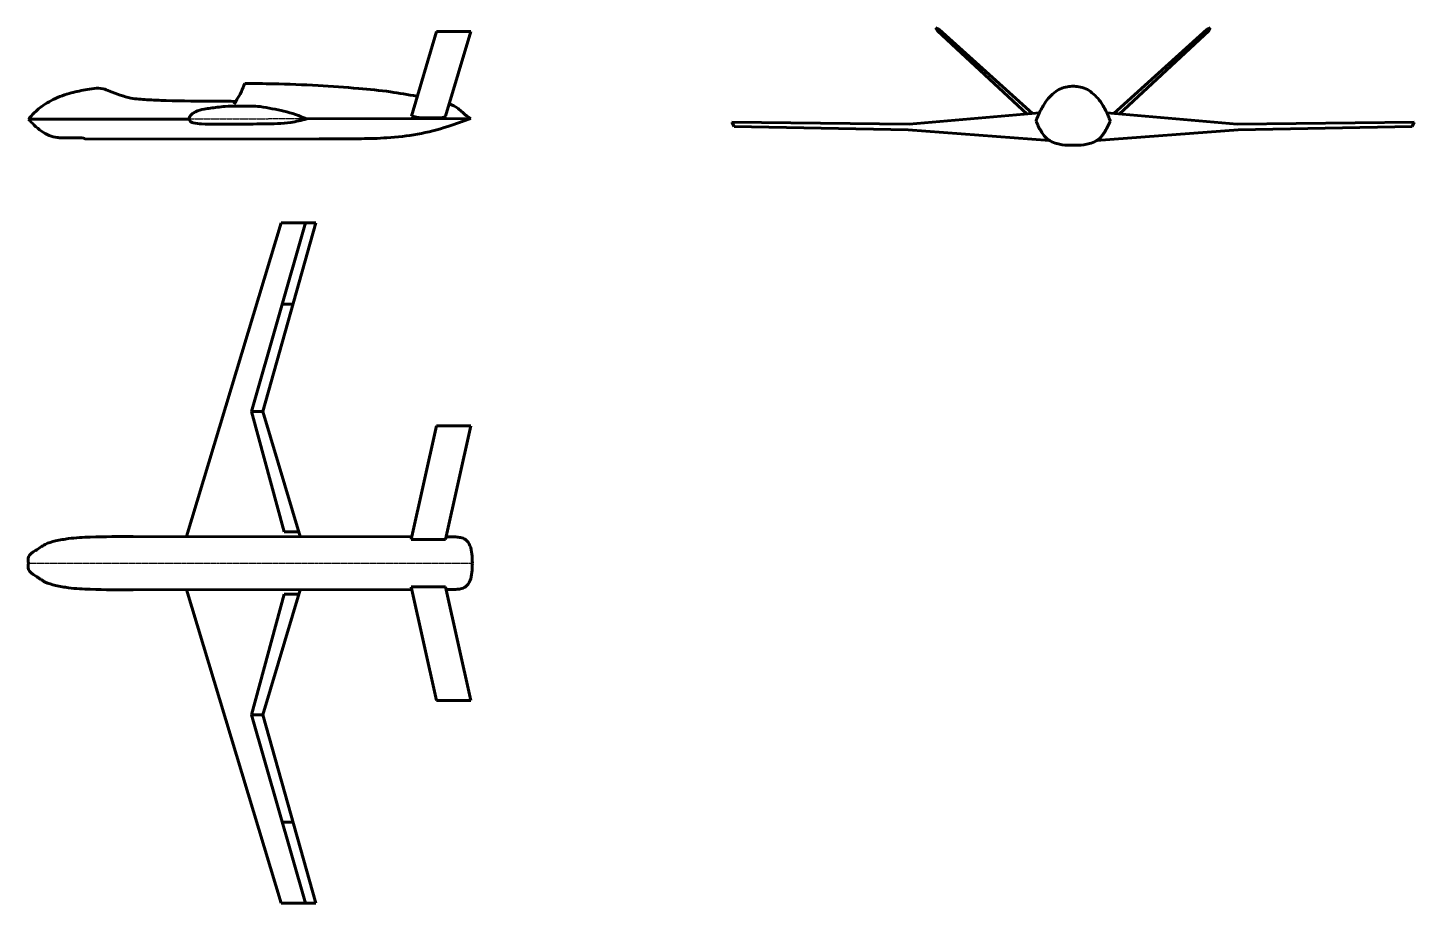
# Model space of a CAD drawing. Header units: millimetres. Extents: x 24294 to 1932156, y -475559 to 1027176.
# Drawn here: x 527779 to 568525, y -475559 to -449825 of the extents above; entities that cross this region are included whole.
import ezdxf

# ---------------------------------------------------------------- set-up
doc = ezdxf.new("R2010")
doc.units = ezdxf.units.MM
doc.linetypes.add('CENTER', pattern=[2, 1.25, -0.25, 0.25, -0.25])
doc.layers.add('_axes (Оси)', color=6, linetype='CENTER', lineweight=30)
doc.layers.add('_basic (Основной)', color=4, linetype='Continuous', lineweight=60)

msp = doc.modelspace()

# ---------------------------------------------------------------- linework, layer by layer
at = {"layer": '_axes (Оси)', "transparency": 33554687}
for p, q in [((527797.78, -452508.583), (540797.766, -452489.518)), ((527797.78, -465563.584), (540845.604, -465563.584)), ((527797.78, -465563.584), (540845.604, -465563.584))]:
    msp.add_line(p, q, dxfattribs=at)
at = {"layer": '_basic (Основной)', "transparency": 33554687}
for p, q in [((554460.354, -449825.299), (554566.879, -449876.218)), ((554460.354, -449825.299), (554515.376, -449920.874)), ((562538.613, -449825.299), (562432.087, -449876.218)), ((562538.613, -449825.299), (562483.59, -449920.874)), ((539056.447, -452421.433), (539790.417, -449935.343)), ((539790.417, -449935.343), (540798.946, -449935.343)), ((540798.946, -449935.343), (540057.682, -452426.114)), ((554515.376, -449920.874), (557148.407, -452361.79)), ((554566.879, -449876.218), (557302.616, -452348.654)), ((562432.087, -449876.218), (559696.351, -452348.654)), ((562483.59, -449920.874), (559850.56, -452361.79)), ((527797.78, -452508.583), (532523.178, -452515.371)), ((535985.595, -452504.322), (540797.766, -452489.518)), ((548473.853, -452596.285), (553677.373, -452657.474)), ((548537.951, -452730.965), (548473.853, -452596.285)), ((553677.373, -452657.474), (557508.09, -452331.15)), ((563321.593, -452657.474), (559490.876, -452331.15)), ((568525.113, -452596.285), (563321.593, -452657.474)), ((568461.015, -452730.965), (568525.113, -452596.285)), ((529473.029, -453096.212), (536343.424, -453092.639)), ((548537.951, -452730.965), (553651.356, -452828.484)), ((553651.356, -452828.484), (557809.341, -453142.459)), ((563347.611, -452828.484), (559189.625, -453142.459)), ((568461.015, -452730.965), (563347.611, -452828.484)), ((532440.761, -464777.977), (535225.595, -455559.431)), ((534357.193, -461100.86), (535939.423, -455559.431)), ((536249.932, -455559.431), (534685.457, -461100.86)), ((535225.595, -455559.431), (536249.932, -455559.431)), ((535258.105, -457945.603), (535576.26, -457945.603)), ((534685.457, -461100.86), (534357.193, -461100.86)), ((534357.193, -461100.86), (535317.212, -464644.689)), ((534685.457, -461100.86), (535781.214, -464775.106)), ((539049.598, -464867.084), (539790.417, -461524.454)), ((539790.417, -461524.454), (540798.946, -461524.454)), ((540057.682, -464867.084), (540798.946, -461524.454)), ((530877.148, -464779.259), (539066.674, -464790.037)), ((535317.212, -464644.689), (535742.32, -464644.689)), ((539049.598, -464867.084), (540057.682, -464867.084)), ((540362.239, -464791.742), (540074.348, -464791.931)), ((530877.148, -466347.909), (539066.674, -466337.131)), ((532440.761, -466340.886), (535225.595, -475559.431)), ((534357.193, -470018.002), (535317.212, -466474.174)), ((534685.457, -470018.002), (535781.214, -466343.757)), ((535317.212, -466474.174), (535742.32, -466474.174)), ((539049.598, -466260.084), (539790.417, -469602.713)), ((539049.598, -466260.084), (540057.682, -466260.084)), ((540057.682, -466260.084), (540798.946, -469602.713)), ((540362.239, -466335.426), (540074.348, -466335.237)), ((539790.417, -469602.713), (540798.946, -469602.713)), ((534685.457, -470018.002), (534357.193, -470018.002)), ((534357.193, -470018.002), (535939.423, -475559.431)), ((536249.932, -475559.431), (534685.457, -470018.002)), ((535258.105, -473173.26), (535576.26, -473173.26)), ((535225.595, -475559.431), (536249.932, -475559.431))]:
    msp.add_line(p, q, dxfattribs=at)
for points in [[(533848.361, -452067.815), (533892.497, -451990.002), (534019.329, -451775.446), (534154.838, -451460.295)], [(534154.838, -451460.295), (534993.184, -451473.902), (536315.949, -451525.743), (537500.125, -451609.998), (538437.083, -451710.441), (539209.432, -451836.873)], [(527797.78, -452508.583), (528046.848, -452253.644), (528460.882, -451970.208), (528997.18, -451755.417), (529463.177, -451651.033), (529991.944, -451622.667), (530182.762, -451686.904), (530806.1, -451891.658), (531276.114, -451941.842)], [(558499.483, -451543.271), (558335.315, -451557.951), (558126.41, -451619.932), (557945.249, -451735.739), (557767.353, -451908.634), (557634.747, -452090.3), (557559.671, -452224.049), (557468.275, -452419.779), (557402.992, -452568.208)], [(558499.483, -451543.271), (558663.651, -451557.951), (558872.557, -451619.932), (559053.717, -451735.739), (559231.613, -451908.634), (559364.22, -452090.3), (559439.295, -452224.049), (559530.691, -452419.779), (559595.974, -452568.208)], [(531276.114, -451941.842), (531842.556, -451967.453), (533296.209, -451983.559), (533892.497, -451990.002)], [(532523.178, -452515.371), (532532.945, -452455.156), (532599.687, -452369.778), (532707.809, -452297.741), (532966.768, -452219.033), (533148.307, -452188.35), (533348.533, -452164.337), (533583.427, -452139.454), (533918.738, -452135.186), (534333.073, -452130.917), (534605.22, -452144.477), (534966.547, -452204.393), (535309.266, -452275.036), (535985.595, -452504.322)], [(540797.766, -452489.518), (540681.543, -452417.99), (540429.378, -452203.559), (540167.42, -452057.375)], [(527797.78, -452508.583), (527968.857, -452684.75), (528186.942, -452870.112), (528411.141, -452992.328), (528645.531, -453053.437), (528757.63, -453059.547), (528987.944, -453061.584), (529320.166, -453063.621), (529417.999, -453073.806), (529473.029, -453096.212)], [(532523.178, -452515.371), (532553.544, -452571.294), (532640.848, -452617.963), (532888.548, -452652.458), (533300.704, -452662.603), (533863.104, -452662.603), (534728.434, -452652.433), (535508.469, -452609.835), (535985.595, -452504.322)], [(536343.424, -453092.639), (537213.03, -453086.537), (537955.4, -453079.942), (538335.842, -453060.073), (539236.584, -452951.258), (540127.983, -452726.933), (540797.766, -452489.518)], [(540057.682, -452426.114), (540010.325, -452456.352), (539924.819, -452470.813), (539748.545, -452472.128), (539511.759, -452472.128), (539343.378, -452469.499), (539056.447, -452421.433)], [(557402.992, -452568.208), (557476.673, -452715.401), (557557.967, -452868.634), (557652.714, -453004.809), (557747.385, -453097.365), (557824.562, -453151.871), (558021.107, -453232.087), (558180.607, -453266.024), (558499.483, -453279.393)], [(559595.974, -452568.208), (559522.293, -452715.401), (559441, -452868.634), (559346.252, -453004.809), (559251.581, -453097.365), (559174.404, -453151.871), (558977.859, -453232.087), (558818.36, -453266.024), (558499.483, -453279.393)], [(527797.78, -465563.584), (527797.78, -465381.306), (528007.886, -465191.684), (528292.146, -465010.307), (528597.004, -464911.375), (528980.137, -464841.297), (529618.692, -464795.953), (530877.148, -464779.259)], [(540362.239, -464791.742), (540498.056, -464809.88), (540642.639, -464867.059), (540775.826, -465049.257), (540828.901, -465286.594), (540845.604, -465563.584)], [(527797.78, -465563.584), (527797.78, -465745.861), (528007.886, -465935.484), (528292.146, -466116.86), (528597.004, -466215.793), (528980.137, -466285.871), (529618.692, -466331.215), (530877.148, -466347.909)], [(540362.239, -466335.426), (540498.056, -466317.288), (540642.639, -466260.109), (540775.826, -466077.911), (540828.901, -465840.574), (540845.604, -465563.584)]]:
    msp.add_spline(points, degree=3, dxfattribs=at)

doc.saveas('drawing.dxf')
